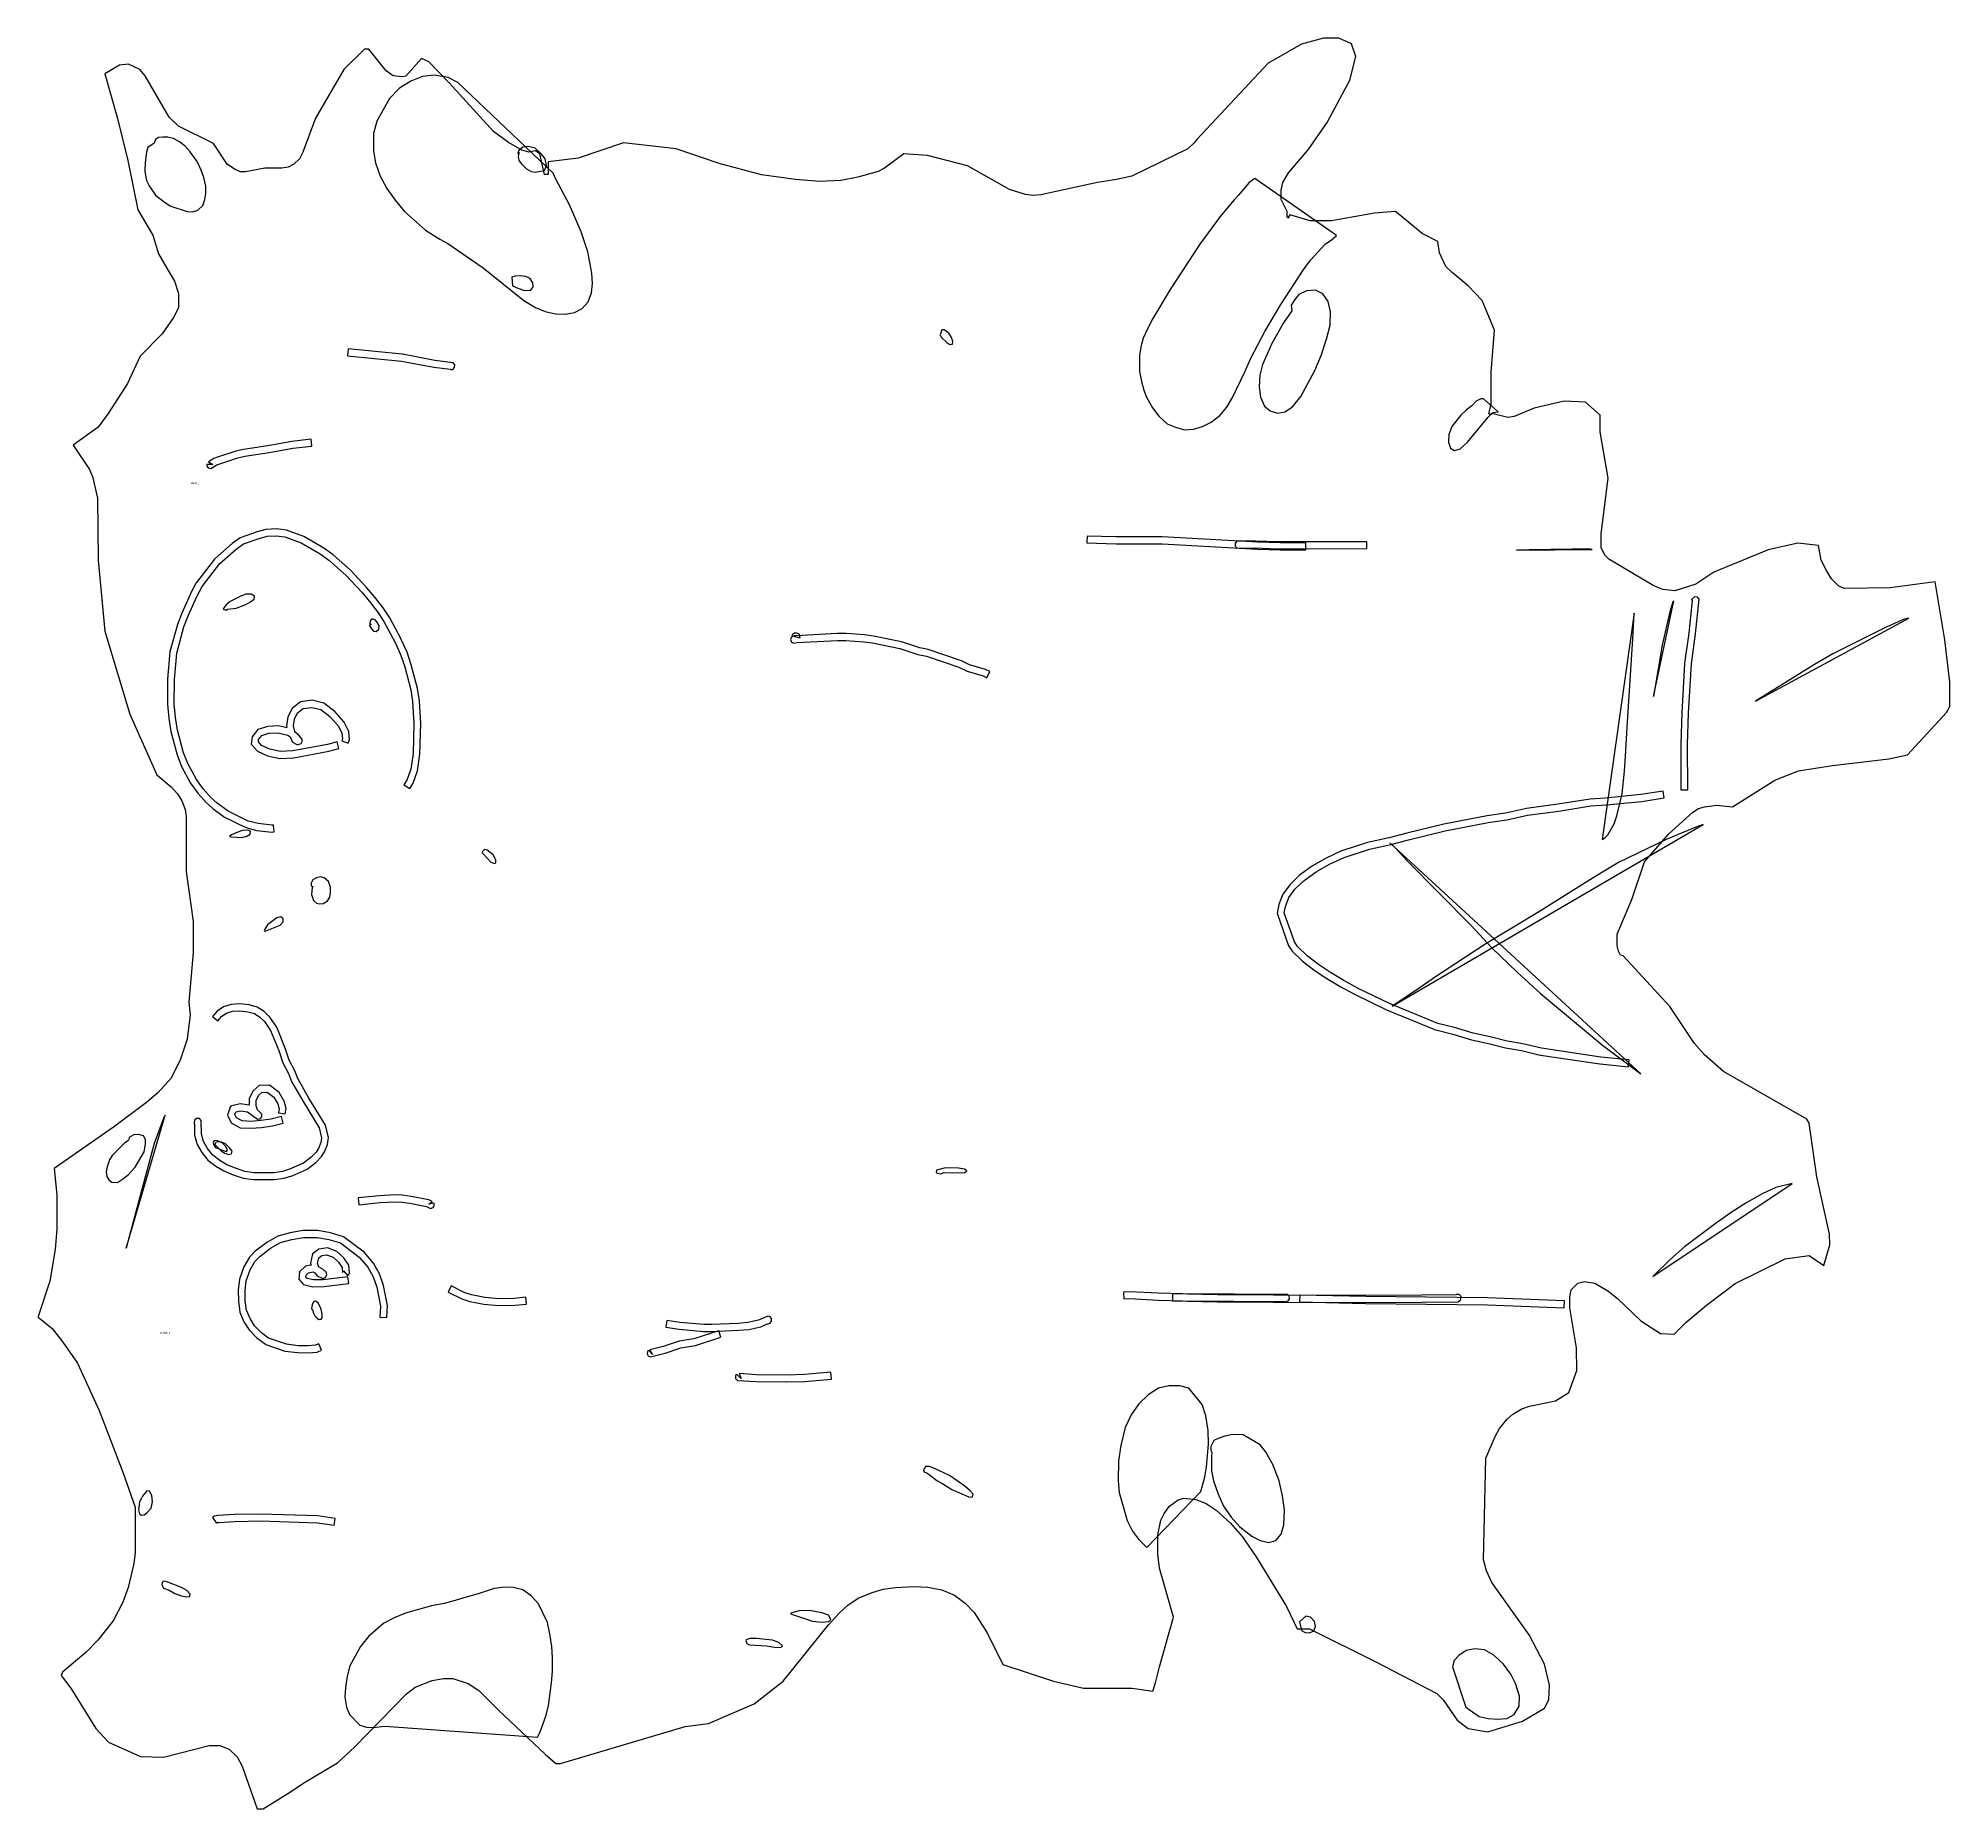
# Model space of a CAD drawing. Header units: metres. Extents: x -3553 to -772, y 370 to 2945.
import ezdxf
from ezdxf.enums import TextEntityAlignment as Align

# ---------------------------------------------------------------- set-up
doc = ezdxf.new("R2010")
doc.units = ezdxf.units.M
doc.layers.add('72', color=7, linetype='Continuous')

msp = doc.modelspace()

# ---------------------------------------------------------------- linework, layer by layer
at = {"layer": '1'}
msp.add_lwpolyline([(-3552.8, 1085.6), (-3552.8, 1084.7), (-3532.6, 1067.9), (-3517.1, 1048.1), (-3495.9, 1017.7), (-3464.2, 949), (-3429.6, 859.2), (-3412, 808.1), (-3412, 742.4), (-3413.5, 726.2), (-3421.9, 691.6), (-3429.7, 670.2), (-3443.8, 643), (-3466, 614.8), (-3483.2, 597.6), (-3517.3, 568.4), (-3519.4, 563.2), (-3505.6, 544.8), (-3469, 486.2), (-3450.4, 466.4), (-3404, 445.6), (-3370.4, 444.8), (-3304, 461.6), (-3288.5, 461.6), (-3274.9, 456.5), (-3263.4, 445), (-3256, 431.5), (-3234.4, 369.6), (-3225.6, 369.6), (-3185.6, 394.4), (-3166.4, 407.2), (-3117.2, 436.4), (-3092.8, 459.2), (-3017.1, 536.7), (-3004.3, 546.7), (-2979.5, 556.3), (-2963.2, 559.2), (-2949.6, 559.2), (-2927.2, 551.7), (-2912, 541.6), (-2883.2, 512.8), (-2815.2, 448.8), (-2800, 435.2), (-2793.1, 435.2), (-2611.7, 489.2), (-2577.6, 493.6), (-2511.2, 522.4), (-2469, 555.1), (-2403.4, 637.2), (-2387.6, 654.1), (-2375, 665.8), (-2360, 675.7), (-2339.6, 684.2), (-2323.6, 688.8), (-2305.5, 691.6), (-2278.7, 693), (-2258.6, 691.9), (-2238.4, 687.8), (-2219.9, 680.4), (-2204.4, 668.4), (-2191.2, 655.2), (-2172.4, 625.7), (-2149.6, 579.2), (-2076, 555.2), (-2032, 544.8), (-1961.6, 544.8), (-1931.3, 540.5), (-1927.4, 552.7), (-1921.6, 576), (-1901.4, 648.5), (-1921.7, 719.7), (-1924, 740), (-1924, 768), (-1919.7, 789.3), (-1914.9, 798.9), (-1907.3, 809.6), (-1894.4, 819), (-1885.7, 821.2), (-1868.7, 819.6), (-1853.6, 813.6), (-1839.2, 804), (-1818.2, 784.9), (-1801.3, 765.6), (-1780.8, 736), (-1736.8, 664), (-1721.5, 631.2), (-1703.3, 631.2), (-1606.7, 583.4), (-1518, 537.2), (-1508.8, 528), (-1488.8, 498.4), (-1472.8, 486.4), (-1444, 481.6), (-1393.6, 496.8), (-1361.6, 516), (-1355.2, 528), (-1354.4, 549.6), (-1361.6, 580), (-1384, 622.4), (-1438.4, 698.8), (-1446.1, 715.7), (-1450.2, 731.9), (-1446.9, 879.4), (-1433.4, 911.1), (-1426.8, 922.7), (-1416, 936.2), (-1407.4, 943.7), (-1394.6, 951.4), (-1383.2, 955.2), (-1345.4, 962.8), (-1326.4, 975.2), (-1314.4, 1007.2), (-1315.2, 1040), (-1324.8, 1098.4), (-1324.8, 1113.6), (-1322.8, 1124.4), (-1313.1, 1134.1), (-1303.2, 1136.6), (-1288.4, 1133.9), (-1269.2, 1122.7), (-1255.2, 1111.9), (-1221.6, 1079.2), (-1192.8, 1060.8), (-1172.7, 1060.1), (-1156, 1076.8), (-1126.1, 1102), (-1084, 1133.6), (-1011.3, 1169.5), (-976.5, 1174.2), (-955.2, 1160), (-946.4, 1189.6), (-947.1, 1205.5), (-965.6, 1288.8), (-976.4, 1366.8), (-979.7, 1372.7), (-1101.4, 1441.8), (-1128.8, 1466.1), (-1143.5, 1482.5), (-1179.4, 1536.3), (-1247.2, 1610.4), (-1251.2, 1611.2), (-1254, 1616.8), (-1256, 1624.8), (-1256, 1641.6), (-1234.4, 1692), (-1216.1, 1747), (-1180.6, 1787.5), (-1145.7, 1818.9), (-1137.4, 1824.4), (-1128.8, 1826.9), (-1111.1, 1829.4), (-1088.3, 1826.9), (-1026.4, 1865.6), (-991.9, 1879.4), (-942.8, 1887), (-860.5, 1896.6), (-833.6, 1902.4), (-776.8, 1964), (-772, 1972.8), (-772, 2008), (-779.2, 2069.6), (-793.1, 2154), (-858.9, 2145.6), (-925, 2144.6), (-933.6, 2148), (-944, 2158.4), (-951.2, 2170.4), (-958.9, 2185.9), (-963.2, 2207.2), (-992.8, 2210.4), (-1036, 2200.8), (-1115.2, 2168), (-1141.4, 2150.8), (-1172, 2141.2), (-1189.3, 2143.1), (-1203.7, 2148.6), (-1268, 2187.2), (-1273.6, 2192.8), (-1279.2, 2204), (-1279.2, 2224.2), (-1268.8, 2304.8), (-1280.8, 2372.5), (-1280.8, 2396.8), (-1301.9, 2415.3), (-1332.8, 2416.8), (-1376.5, 2406.9), (-1405.6, 2394.4), (-1414.8, 2393.1), (-1438.1, 2398.9), (-1441.3, 2397.3), (-1442.6, 2398.6), (-1439.2, 2412.8), (-1439.2, 2459.2), (-1434.4, 2520), (-1452, 2563.2), (-1472.8, 2584.8), (-1496, 2604), (-1505, 2613), (-1514.4, 2632.8), (-1516.5, 2649.1), (-1539.6, 2660.6), (-1578.4, 2692.8), (-1609, 2690.5), (-1671.2, 2679.2), (-1702.3, 2679.2), (-1732, 2688), (-1734.8, 2683.3), (-1736, 2685.6), (-1736, 2692.8), (-1744.8, 2710.4), (-1744.8, 2724), (-1742, 2735), (-1734, 2749.1), (-1705.6, 2782.4), (-1677.6, 2822.4), (-1644.8, 2884), (-1636, 2918.4), (-1642.4, 2936.8), (-1660.8, 2944.8), (-1683.2, 2944.8), (-1715.2, 2936), (-1763.6, 2908.3), (-1867.2, 2797.6), (-1871.2, 2792.8), (-1880.3, 2783.7), (-1961.8, 2744.4), (-1984, 2739.2), (-2012, 2735.2), (-2094.1, 2717), (-2106.1, 2716), (-2116.6, 2717.3), (-2139.8, 2725), (-2200.8, 2759.2), (-2259.2, 2774.4), (-2293.5, 2776.6), (-2321.6, 2755.6), (-2331.1, 2750.8), (-2360.6, 2742.6), (-2385.4, 2738), (-2416.3, 2736.2), (-2451.2, 2739.2), (-2500.4, 2746.2), (-2562.4, 2762.4), (-2624.9, 2784.1), (-2701.6, 2792.8), (-2767.1, 2770.3), (-2811.2, 2764.8), (-2811.2, 2746.4), (-2816.1, 2746.4), (-2823.2, 2776.8), (-2829.6, 2780.8), (-2838.9, 2779.1), (-2849.4, 2781.8), (-2868.6, 2793), (-2890.6, 2809), (-2955.2, 2880), (-2984.8, 2910.4), (-2995, 2915.2), (-3018.2, 2889.6), (-3023.2, 2888.6), (-3036.3, 2890), (-3046.7, 2897.3), (-3071.8, 2928.8), (-3078.4, 2928.8), (-3108, 2899.2), (-3149.5, 2828.7), (-3168, 2779.2), (-3172.8, 2769.6), (-3180.8, 2761.6), (-3189.4, 2757.3), (-3198.4, 2756), (-3223.2, 2756), (-3251.2, 2750.4), (-3259.2, 2750.4), (-3267.2, 2754.4), (-3277.8, 2761.4), (-3298, 2791.8), (-3348.7, 2816.7), (-3362.2, 2830.2), (-3397.2, 2890.1), (-3404.8, 2899.2), (-3421.6, 2907.2), (-3434.4, 2905.6), (-3456, 2892.8), (-3437.4, 2828.2), (-3422.3, 2766.9), (-3408, 2695.2), (-3386, 2658.6), (-3377.6, 2631.2), (-3367.4, 2612.6), (-3354.8, 2591.6), (-3348.8, 2573.6), (-3348.8, 2552.8), (-3355.8, 2538.7), (-3372.4, 2514.8), (-3404.6, 2482.6), (-3422.7, 2442.4), (-3451.2, 2399.2), (-3465.8, 2379), (-3501.8, 2352.7), (-3478.4, 2317.6), (-3473.8, 2307.2), (-3466.4, 2275.6), (-3465.7, 2185.7), (-3456, 2082.4), (-3419.5, 1961.7), (-3380.2, 1873.2), (-3359.5, 1855.8), (-3350.4, 1845.6), (-3343.7, 1835.5), (-3339.2, 1823.2), (-3337.6, 1812.8), (-3337.6, 1732.8), (-3327.2, 1660), (-3327.2, 1615.2), (-3333.8, 1543), (-3331.6, 1524.3), (-3336, 1488.8), (-3345.6, 1460), (-3359.6, 1432), (-3379, 1410.9), (-3395.2, 1396.8), (-3443.2, 1360.8), (-3529.6, 1300.8), (-3525.6, 1262.4), (-3525.6, 1213.2), (-3528, 1183.2), (-3535.7, 1136.8)], close=True, dxfattribs=at)
at = {"layer": '51'}
for points in [[(-3065.1, 2781.1), (-3062.1, 2763.5), (-3055.6, 2744.1), (-3045.5, 2726.2), (-3033.6, 2709.4), (-3019.8, 2692.8), (-2989.5, 2665.7), (-2968.7, 2652.6), (-2956.9, 2646.3), (-2905.5, 2610.9), (-2846.6, 2563.4), (-2829.2, 2553.2), (-2815.1, 2547.2), (-2800.4, 2544.1), (-2786, 2543.3), (-2772.8, 2545.9), (-2761.4, 2551.8), (-2752.9, 2561.3), (-2748.1, 2574.6), (-2746.3, 2588.3), (-2747.4, 2603.1), (-2753.1, 2633.9), (-2763.1, 2663.4), (-2779.9, 2702.3), (-2799.8, 2739.8), (-2803.7, 2748.5), (-2942.5, 2880.6), (-2956.3, 2887.8), (-2976.9, 2891), (-2993.6, 2889.2), (-3010.9, 2882.2), (-3027.3, 2872.3), (-3042, 2857.2), (-3060, 2824.2), (-3065.1, 2806)], [(-1776.7, 2438), (-1774.6, 2422.6), (-1769, 2409.6), (-1760.5, 2402.8), (-1750.2, 2399.4), (-1739.3, 2401.6), (-1728.1, 2408.9), (-1715.8, 2423.5), (-1695.7, 2461.3), (-1686.4, 2483.5), (-1678.8, 2507), (-1673.6, 2527.7), (-1672.9, 2546.8), (-1676.5, 2562), (-1684, 2573.1), (-1694.8, 2578.4), (-1708, 2577.4), (-1718.9, 2572.2), (-1725, 2564.7), (-1730, 2556.5), (-1729, 2548.1), (-1741.4, 2531.1), (-1758.3, 2500.6), (-1765.2, 2485.3), (-1772, 2470.1), (-1775.8, 2454.9)], [(-2240.7, 2513.2), (-2239.7, 2510.9), (-2239.3, 2509.9), (-2231.2, 2502.1), (-2226.6, 2499.3), (-2222.8, 2499.6), (-2222.2, 2503.9), (-2224, 2509.4), (-2228.2, 2515.6), (-2235, 2520.5), (-2238.2, 2520.5)], [(-3102.8, 2483), (-3024.4, 2475.3), (-2977.5, 2466.5), (-2953.2, 2463.3), (-2953.2, 2463.1), (-2949.9, 2463.1), (-2947, 2465.8), (-2946.8, 2469.8), (-2949.3, 2472.8), (-2976, 2476.3), (-3022.7, 2485.2), (-3022.9, 2485.2), (-3023.2, 2485.2), (-3101.8, 2493)], [(-3307.7, 2322.6), (-3305.4, 2319.8), (-3301.7, 2319.2), (-3293.1, 2324.4), (-3288.8, 2325.9), (-3262.4, 2334.5), (-3252.4, 2336.8), (-3217, 2342.2), (-3182.4, 2348.5), (-3154.7, 2351.6), (-3155.8, 2361.5), (-3183.8, 2358.4), (-3218.7, 2352), (-3254.3, 2346.7), (-3265.1, 2344.1), (-3292, 2335.4), (-3297.4, 2333.5), (-3305.3, 2328.7), (-3298.6, 2324.9), (-3307.7, 2324.9)], [(-3364.9, 1976.2), (-3363, 1955.6), (-3360, 1936.3), (-3350.8, 1902.3), (-3344.2, 1885.5), (-3331.2, 1861.2), (-3320.8, 1846.7), (-3308.6, 1833.2), (-3298.7, 1824.3), (-3282, 1811.9), (-3250.8, 1796.7), (-3234.8, 1792.7), (-3213.2, 1790.1), (-3209.5, 1790.5), (-3210.6, 1800.4), (-3213.1, 1800.2), (-3233, 1802.6), (-3247.4, 1806.2), (-3276.7, 1820.5), (-3292.3, 1832), (-3301.6, 1840.3), (-3313, 1852.9), (-3322.7, 1866.5), (-3335.1, 1889.7), (-3341.3, 1905.5), (-3350.2, 1938.3), (-3353, 1956.8), (-3354.9, 1976.7), (-3354.8, 2011.9), (-3351.3, 2050.4), (-3340.8, 2088.9), (-3334.7, 2104.9), (-3322.1, 2132.6), (-3314.4, 2147.5), (-3288.6, 2180.7), (-3264.7, 2201.9), (-3254.4, 2209.2), (-3231.4, 2217.1), (-3219.8, 2220.4), (-3206.7, 2221.2), (-3194.1, 2219.5), (-3170.5, 2211.1), (-3142.7, 2194.8), (-3130.1, 2185.7), (-3105.4, 2163.8), (-3082.2, 2138.9), (-3071, 2125.5), (-3059.2, 2110.3), (-3049.8, 2096.5), (-3033.6, 2066.1), (-3025.6, 2048.3), (-3019.7, 2030.5), (-3010.7, 1997), (-3008.1, 1980.3), (-3006.4, 1948), (-3007.6, 1904.4), (-3011, 1881.8), (-3016.6, 1865.7), (-3020.8, 1859), (-3012.4, 1853.6), (-3007.5, 1861.3), (-3001.2, 1879.4), (-2997.6, 1903.5), (-2996.4, 1948.1), (-2998.1, 1981.3), (-3000.9, 1999.1), (-3010.1, 2033.4), (-3016.3, 2051.9), (-3024.6, 2070.5), (-3024.7, 2070.7), (-3041.2, 2101.7), (-3051.1, 2116.2), (-3063.2, 2131.8), (-3074.7, 2145.5), (-3098.2, 2170.8), (-3098.4, 2170.9), (-3098.6, 2171.1), (-3123.8, 2193.5), (-3137.2, 2203.1), (-3166.2, 2220.2), (-3191.8, 2229.3), (-3206.4, 2231.2), (-3221.5, 2230.3), (-3234.3, 2226.7), (-3259, 2218.2), (-3270.9, 2209.8), (-3295.6, 2187.9), (-3296, 2187.6), (-3296.3, 2187.2), (-3322.6, 2153.2), (-3322.9, 2152.9), (-3331.1, 2137), (-3331.2, 2136.9), (-3343.9, 2108.8), (-3350.3, 2092), (-3361.2, 2052.2), (-3364.8, 2012.4), (-3364.9, 1976.5)], [(-1054.4, 1980.7), (-831.4, 2101.3), (-838.4, 2099.8), (-866.3, 2087.1), (-942.3, 2049.2), (-968.9, 2033.9)], [(-2458.4, 2070.3), (-2457.2, 2066.6), (-2453.8, 2064.7), (-2449.1, 2065.8), (-2390.1, 2069), (-2377.8, 2069), (-2352, 2067), (-2339.2, 2065.2), (-2299.4, 2057.3), (-2273.2, 2048.5), (-2260.7, 2045.8), (-2213.6, 2030), (-2201.6, 2024.3), (-2178.2, 2017.2), (-2172.6, 2014.6), (-2168.5, 2023.7), (-2174.6, 2026.5), (-2197.9, 2033.6), (-2209.8, 2039.2), (-2258.1, 2055.5), (-2270.5, 2058.1), (-2296.8, 2067), (-2337.5, 2075.1), (-2350.9, 2077), (-2377.5, 2079), (-2390.4, 2079), (-2450.3, 2075.7), (-2450.3, 2075.7), (-2450.5, 2075.7), (-2452.6, 2075.6), (-2456.8, 2073.8)], [(-3242.8, 1917.9), (-3233.9, 1907.7), (-3219.2, 1901), (-3201.1, 1897.4), (-3181.3, 1898.2), (-3181, 1898.3), (-3130.1, 1907.8), (-3115.6, 1911.6), (-3118.1, 1921.3), (-3132.2, 1917.6), (-3182.4, 1908.2), (-3200.4, 1907.4), (-3216.1, 1910.6), (-3227.8, 1915.9), (-3232.5, 1921.2), (-3232.2, 1924.9), (-3227.3, 1930.8), (-3217.1, 1934), (-3204.1, 1934.7), (-3189.7, 1931.2), (-3186.5, 1928.6), (-3182.8, 1921), (-3175.7, 1917.3), (-3170.5, 1919.1), (-3168.6, 1921.9), (-3168.8, 1925.3), (-3174.2, 1931.5), (-3178.5, 1935), (-3179.3, 1936.6), (-3181.6, 1944.8), (-3179.9, 1954.5), (-3175.5, 1963.6), (-3167.3, 1970), (-3154.7, 1971.6), (-3141.8, 1968.5), (-3128.4, 1958.4), (-3116.1, 1944.3), (-3110.9, 1933.8), (-3110.2, 1925.6), (-3111.2, 1922.7), (-3101.7, 1919.5), (-3100.1, 1924.3), (-3101.1, 1936.6), (-3107.7, 1949.9), (-3121.5, 1965.7), (-3137.5, 1977.7), (-3154.1, 1981.8), (-3171.4, 1979.5), (-3183.4, 1970), (-3189.5, 1957.6), (-3191.8, 1944.3), (-3191.1, 1941.9), (-3203.2, 1944.7), (-3218.8, 1943.9), (-3233.2, 1939.4), (-3241.8, 1928.9)], [(-1750.6, 1671.9), (-1750.1, 1670.6), (-1734.5, 1626.4), (-1734.3, 1625.8), (-1728.7, 1617.2), (-1713.6, 1602.6), (-1696.4, 1589.3), (-1678.2, 1577.2), (-1658.7, 1565.6), (-1638.1, 1554.3), (-1638, 1554.3), (-1591.2, 1531.7), (-1520.1, 1502.5), (-1519.8, 1502.4), (-1495.1, 1496.1), (-1467.9, 1487.8), (-1442.9, 1482.7), (-1418.2, 1476.2), (-1395, 1472.4), (-1367.7, 1465.8), (-1367.5, 1465.8), (-1281, 1452.9), (-1280.8, 1452.9), (-1280.7, 1452.9), (-1239.5, 1448.8), (-1238.5, 1458.8), (-1279.6, 1462.8), (-1365.8, 1475.7), (-1393, 1482.2), (-1416.1, 1486), (-1440.6, 1492.4), (-1465.5, 1497.5), (-1492.4, 1505.8), (-1516.6, 1511.9), (-1587.2, 1540.8), (-1633.5, 1563.2), (-1653.7, 1574.3), (-1672.9, 1585.7), (-1690.5, 1597.4), (-1707, 1610.2), (-1720.9, 1623.6), (-1725.2, 1630.3), (-1740.2, 1672.6), (-1738.4, 1681.8), (-1733.4, 1694.9), (-1724.2, 1707.5), (-1711.4, 1719.7), (-1693.5, 1732.5), (-1674.4, 1743.5), (-1653.2, 1753.4), (-1616.3, 1765.4), (-1585.3, 1772.1), (-1559.4, 1779.1), (-1506, 1791.8), (-1443.4, 1803.9), (-1416.4, 1807.8), (-1386.1, 1814.8), (-1340.9, 1820.8), (-1294, 1828.2), (-1271.9, 1829.6), (-1271.8, 1829.6), (-1220.1, 1834.7), (-1187.5, 1839.9), (-1189.1, 1849.8), (-1221.3, 1844.6), (-1272.7, 1839.6), (-1295.1, 1838.2), (-1342.4, 1830.7), (-1387.9, 1824.7), (-1418.3, 1817.7), (-1445.1, 1813.8), (-1508.1, 1801.6), (-1561.9, 1788.8), (-1587.7, 1781.8), (-1619, 1775.1), (-1656.6, 1762.8), (-1656.8, 1762.7), (-1679, 1752.3), (-1698.9, 1741), (-1717.8, 1727.4), (-1731.7, 1714.1), (-1742.3, 1699.7), (-1748, 1684.6)], [(-1583.1, 1537.2), (-1130.8, 1801.1), (-1141.3, 1797.5), (-1184.8, 1779.4), (-1253.7, 1745.7), (-1290.9, 1723.6), (-1368.8, 1674.7), (-1446.7, 1627.6), (-1520.3, 1579.7), (-1547.1, 1560.7)], [(-2906.9, 1760.2), (-2905, 1757.9), (-2894.3, 1746.6), (-2889, 1744.4), (-2887.2, 1745.3), (-2887.2, 1749.8), (-2891.1, 1757.3), (-2899.5, 1763.9), (-2903.8, 1764.7), (-2906.5, 1762)], [(-1586.5, 1774.7), (-1576.3, 1764.9), (-1561.8, 1748.8), (-1468.3, 1654.3), (-1438.3, 1621.9), (-1401.3, 1586.3), (-1367.6, 1555.6), (-1277.4, 1480.2), (-1221.4, 1438.5)], [(-3325.8, 1366), (-3325.6, 1366), (-3325.4, 1349.5), (-3321.7, 1335.9), (-3314.7, 1324.2), (-3306, 1313.1), (-3294.2, 1304.3), (-3283, 1297.5), (-3269.3, 1291.8), (-3254.6, 1286.9), (-3239.5, 1284.7), (-3209.2, 1284.7), (-3195.2, 1286.7), (-3183.9, 1290.3), (-3183.6, 1290.4), (-3161.7, 1299.8), (-3149.2, 1309.7), (-3140.8, 1318.3), (-3136.3, 1325.1), (-3131.8, 1336), (-3130.7, 1346.1), (-3134.8, 1363.7), (-3158.9, 1403.2), (-3175.2, 1431.6), (-3179.7, 1443.1), (-3187.8, 1458.6), (-3193.4, 1475.7), (-3205.8, 1506.4), (-3215.7, 1521), (-3224.2, 1529.1), (-3234.4, 1535.4), (-3246, 1538.7), (-3259.9, 1540.4), (-3272, 1539.4), (-3283.2, 1535.9), (-3292.6, 1529.9), (-3299.2, 1521.8), (-3291.4, 1515.5), (-3285.8, 1522.3), (-3278.9, 1526.7), (-3270, 1529.6), (-3260.1, 1530.4), (-3248, 1528.9), (-3238.4, 1526.1), (-3230.3, 1521.2), (-3223.4, 1514.5), (-3214.7, 1501.7), (-3202.8, 1472.3), (-3197, 1454.7), (-3188.9, 1439), (-3184.2, 1427.2), (-3167.5, 1398.1), (-3144.2, 1359.9), (-3140.8, 1345.5), (-3141.5, 1338.5), (-3145.1, 1329.8), (-3148.6, 1324.6), (-3155.9, 1317.1), (-3166.8, 1308.4), (-3187.4, 1299.7), (-3197.4, 1296.5), (-3209.9, 1294.7), (-3238.7, 1294.7), (-3252.3, 1296.7), (-3265.8, 1301.2), (-3278.5, 1306.4), (-3288.6, 1312.6), (-3298.9, 1320.3), (-3306.5, 1329.9), (-3312.4, 1339.9), (-3315.4, 1350.8), (-3315.6, 1370.8), (-3318.4, 1373.6), (-3322.4, 1373.8), (-3325.4, 1371.1)], [(-3277.4, 1378.6), (-3272, 1367.2), (-3258.9, 1360.2), (-3243.3, 1359.3), (-3228, 1360.6), (-3212, 1362.8), (-3196.4, 1367), (-3199, 1376.6), (-3213.9, 1372.6), (-3229.1, 1370.6), (-3243.4, 1369.3), (-3256.1, 1370.1), (-3264.4, 1374.5), (-3266.6, 1379.2), (-3265.3, 1383.1), (-3258.6, 1384.6), (-3248.6, 1383.4), (-3233.8, 1372.6), (-3229.9, 1373.1), (-3227.4, 1376), (-3227.5, 1379.9), (-3233.7, 1386.4), (-3235.9, 1391.8), (-3235.9, 1400.2), (-3231.9, 1407.6), (-3227.5, 1411.6), (-3219.6, 1411.9), (-3210.1, 1404.7), (-3204.4, 1395), (-3202.3, 1387.5), (-3203.2, 1381.9), (-3193.4, 1380.2), (-3192, 1388), (-3195.1, 1399), (-3202.5, 1411.5), (-3216.4, 1422), (-3231.5, 1421.5), (-3239.9, 1413.9), (-3245.8, 1402.7), (-3245.9, 1393.1), (-3259.2, 1394.7), (-3271.4, 1391.9), (-3273.4, 1390.2)], [(-2246.5, 1295.7), (-2245, 1294.1), (-2240.2, 1293.3), (-2234.7, 1294.9), (-2205.5, 1294.5), (-2202.1, 1297.7), (-2205.4, 1300.1), (-2213.9, 1301.5), (-2224.3, 1301.8), (-2234.7, 1301.3), (-2246.1, 1298.5)], [(-3087.4, 1258), (-3086.3, 1248), (-3055.4, 1251.3), (-3033.8, 1252.4), (-3023.6, 1252), (-3012.1, 1250.4), (-2988, 1245.7), (-2982.2, 1242.9), (-2978.5, 1244), (-2976.5, 1247.3), (-2977.1, 1250.4), (-2984.6, 1248.9), (-2979.6, 1252.7), (-2984.8, 1255.2), (-3010.5, 1260.2), (-3022.7, 1262), (-3033.9, 1262.5), (-3056.2, 1261.3)], [(-1203.8, 1143.7), (-1001.3, 1279), (-1025.2, 1273.3), (-1044.7, 1263.8), (-1067, 1251.3), (-1090.1, 1236.9), (-1113.4, 1220.6), (-1157.8, 1187), (-1178.8, 1168.6)], [(-3262, 1123.9), (-3261.6, 1108.1), (-3259.3, 1092), (-3253.7, 1077.9), (-3245.9, 1066), (-3234.8, 1054.5), (-3222.3, 1045.2), (-3221.6, 1045), (-3194, 1035.4), (-3175.2, 1033.1), (-3159.5, 1032.7), (-3147.2, 1033.9), (-3140.9, 1036.7), (-3144.8, 1045.9), (-3149.8, 1043.7), (-3159.9, 1042.7), (-3174.5, 1043.1), (-3191.7, 1045.2), (-3217.6, 1054.2), (-3228.1, 1062), (-3238, 1072.2), (-3244.7, 1082.5), (-3249.6, 1094.6), (-3251.6, 1108.9), (-3252, 1123.4), (-3250.3, 1137.5), (-3244.7, 1153.4), (-3237.6, 1165.8), (-3230.4, 1173), (-3214.7, 1184.9), (-3200.5, 1193.1), (-3184.1, 1197.5), (-3167.1, 1200.6), (-3146.8, 1200.5), (-3129.9, 1197.6), (-3113.1, 1192.6), (-3085.7, 1172), (-3073.1, 1157.3), (-3065.5, 1143.4), (-3060.2, 1128.2), (-3054.8, 1100.8), (-3055.7, 1084.8), (-3045.7, 1084.3), (-3044.8, 1101.5), (-3050.5, 1130.8), (-3056.4, 1147.5), (-3064.9, 1163), (-3078.8, 1179.3), (-3108.5, 1201.6), (-3127.6, 1207.4), (-3145.9, 1210.5), (-3168, 1210.6), (-3186.3, 1207.3), (-3204.4, 1202.5), (-3220.3, 1193.2), (-3237, 1180.5), (-3245.6, 1171.9), (-3253.9, 1157.6), (-3260.1, 1139.7)], [(-3173.7, 1140), (-3166.9, 1132), (-3153.3, 1128.7), (-3137.5, 1129.1), (-3137.3, 1129.2), (-3101.1, 1133.6), (-3102.4, 1143.5), (-3138.2, 1139.1), (-3152.3, 1138.7), (-3161.4, 1140.9), (-3163.4, 1143.3), (-3163.2, 1145.9), (-3159.5, 1149.3), (-3153.5, 1150.4), (-3150.5, 1148.9), (-3146.8, 1144.8), (-3138.9, 1140.9), (-3134.9, 1142.3), (-3133, 1146.7), (-3133.7, 1149.9), (-3139, 1154.5), (-3144.3, 1157.1), (-3144.7, 1157.5), (-3146.4, 1163.4), (-3144.7, 1170.9), (-3140.4, 1174.1), (-3133.2, 1175.3), (-3123.6, 1171.7), (-3115.8, 1164.4), (-3110.8, 1156.7), (-3110, 1149.4), (-3108.8, 1152.2), (-3103.1, 1145), (-3100.9, 1146.8), (-3099.9, 1149.1), (-3101.1, 1160.1), (-3108.1, 1170.9), (-3118.3, 1180.3), (-3132.2, 1185.6), (-3144.4, 1183.5), (-3153.6, 1176.7), (-3156.8, 1163), (-3155.9, 1160.1), (-3164.2, 1158.6), (-3172.9, 1150.6)], [(-2956.6, 1121.2), (-2936.8, 1111.2), (-2924.7, 1107.6), (-2904.5, 1103.4), (-2882.6, 1101.4), (-2859.6, 1102.1), (-2842.4, 1103.7), (-2843.4, 1113.6), (-2860.2, 1112), (-2882.2, 1111.4), (-2903.1, 1113.4), (-2922.3, 1117.3), (-2933, 1120.6), (-2952.1, 1130.1)], [(-2640, 1070.2), (-2620.6, 1067.2), (-2620.4, 1067.1), (-2585, 1064), (-2573.3, 1064), (-2573.2, 1064), (-2534, 1065.5), (-2518.9, 1066.9), (-2501.6, 1070.8), (-2492.2, 1075), (-2492, 1074.6), (-2488, 1076), (-2486.2, 1078.6), (-2486.2, 1082.7), (-2488.3, 1085.4), (-2491.6, 1086.2), (-2504.8, 1080.3), (-2520.5, 1076.8), (-2534.6, 1075.4), (-2573.5, 1074), (-2584.6, 1074), (-2619.4, 1077.1), (-2638.4, 1080)], [(-2666.9, 1031.3), (-2665.3, 1028.2), (-2662.1, 1026.8), (-2640.8, 1032.3), (-2617.9, 1040), (-2596.7, 1043.6), (-2559.7, 1055.4), (-2562.7, 1064.9), (-2599, 1053.3), (-2620.4, 1049.7), (-2643.6, 1041.8), (-2662.9, 1036.9), (-2659.4, 1030.2), (-2664.6, 1036.2), (-2666.3, 1034.7)], [(-2538.4, 999.6), (-2538.4, 995.6), (-2535.7, 992.7), (-2508.6, 990.9), (-2464.1, 990.4), (-2464, 990.4), (-2463.9, 990.4), (-2437.4, 991.1), (-2398.8, 994.5), (-2399.7, 1004.5), (-2438, 1001.1), (-2464, 1000.4), (-2508.2, 1000.9), (-2533.1, 1002.6), (-2530.2, 995.3), (-2536.7, 1001.4)], [(-1981.9, 846.5), (-1980.2, 829.4), (-1968.7, 788.9), (-1960.7, 773.3), (-1952.3, 761.9), (-1940.1, 749.7), (-1861.3, 831), (-1855.5, 852.6), (-1853.2, 867), (-1850.4, 900.1), (-1850.9, 919.9), (-1854.4, 941.2), (-1859.4, 957.6), (-1878.8, 981.2), (-1892, 984.7), (-1907.9, 984.9), (-1923.3, 981.3), (-1937.9, 971.8), (-1951.5, 958.7), (-1963.1, 942.7), (-1971.4, 924), (-1977.9, 898.1), (-1981.5, 875.5)], [(-1847.2, 896.3), (-1847.1, 891), (-1845.5, 888.3), (-1846, 881.4), (-1846, 860.9), (-1843.3, 846.4), (-1836.8, 828.7), (-1828.5, 809.7), (-1817.5, 793.6), (-1804.7, 779.5), (-1787.3, 766.1), (-1775.4, 759.7), (-1762.4, 757.1), (-1752.2, 760), (-1744.8, 768.8), (-1740.8, 782.6), (-1740, 804.3), (-1742.5, 824.9), (-1747.5, 846.6), (-1757, 870.5), (-1767.4, 889), (-1775.1, 898.9), (-1800.1, 913.3), (-1815, 914.2), (-1826.4, 911.7), (-1836.4, 908.2), (-1842.4, 905)], [(-3299.2, 793.4), (-3293.5, 785.1), (-3292.6, 785.8), (-3290.1, 786.2), (-3266.9, 787.6), (-3229.4, 788.3), (-3146.7, 785.5), (-3122.2, 782.1), (-3120.8, 792), (-3145.9, 795.5), (-3229.3, 798.3), (-3267.3, 797.6), (-3291.3, 796.2), (-3296.6, 795.2)], [(-3106.6, 532), (-3104.4, 517.4), (-3099.9, 506.5), (-3085, 491), (-3075.4, 488.4), (-3065.6, 488), (-3048.4, 489.6), (-2826.7, 473.8), (-2822.4, 481.4), (-2814.2, 504.5), (-2810.7, 519.2), (-2805.9, 552.6), (-2804.5, 569.4), (-2804.5, 589.2), (-2805.7, 605.8), (-2808.4, 624.2), (-2812, 640.5), (-2825, 667.7), (-2835.5, 679.3), (-2847.6, 687.8), (-2861.4, 691.4), (-2873.9, 691.8), (-2889.5, 689.8), (-2912.7, 682), (-2930.4, 677.5), (-2949.5, 671.4), (-2962.4, 668.2), (-2980.9, 664.9), (-3018.7, 654.3), (-3035.1, 647.4), (-3049.9, 639.5), (-3072.3, 620), (-3083.9, 605.7), (-3099.5, 577.4), (-3103.5, 562.3), (-3105.9, 546.1)]]:
    msp.add_lwpolyline(points, close=True, dxfattribs=at)
at = {"layer": '52'}
for points in [[(-3397.5, 2751.7), (-3396.6, 2745.3), (-3395.3, 2738.1), (-3391.6, 2730.2), (-3382, 2716.6), (-3367.6, 2705.3), (-3359.7, 2700.7), (-3336, 2693), (-3327.7, 2692.2), (-3320.6, 2694.5), (-3313.2, 2701.7), (-3310.5, 2710.2), (-3308.9, 2719), (-3308.9, 2729.8), (-3312, 2742.2), (-3315.9, 2753), (-3321.7, 2765.4), (-3331.6, 2779.7), (-3339, 2788), (-3347.3, 2794.3), (-3356.2, 2799.2), (-3364.2, 2800.7), (-3371.6, 2801), (-3377.9, 2800.2), (-3382.1, 2797.3), (-3384.3, 2792.2), (-3393.2, 2786.1), (-3395.2, 2778.9), (-3397.1, 2764.1)], [(-1950.7, 2484), (-1950.7, 2460.1), (-1948, 2445.6), (-1944.5, 2433.1), (-1940.5, 2422.7), (-1931.8, 2407.1), (-1922.5, 2395.2), (-1910.4, 2384.1), (-1898.6, 2379.2), (-1885.4, 2375.2), (-1872.3, 2376), (-1859.1, 2380.3), (-1846.4, 2386.2), (-1834, 2396.3), (-1823.8, 2408.3), (-1815.5, 2422.4), (-1797.6, 2459.5), (-1789, 2479.5), (-1768.6, 2518.3), (-1745.2, 2557.4), (-1712.4, 2607.7), (-1701.8, 2621.9), (-1680.1, 2645.6), (-1671.8, 2651.3), (-1664.1, 2658.1), (-1782.9, 2741), (-1791.2, 2734.9), (-1806.6, 2716.5), (-1813.2, 2710), (-1833.3, 2685.7), (-1862.9, 2645.5), (-1906.1, 2579.2), (-1931.1, 2537), (-1939.1, 2522.2), (-1945.2, 2508.6), (-1948.3, 2498.1)], [(-2864, 2597.5), (-2862.7, 2584.9), (-2855, 2581.2), (-2845.6, 2577.8), (-2836.3, 2578.5), (-2832.6, 2583.3), (-2833.3, 2589), (-2837.6, 2595.6), (-2843.9, 2598.4), (-2851.7, 2599.3), (-2858.8, 2598.9)], [(-2027.4, 2210.7), (-1985.4, 2209.6), (-1917.9, 2209.5), (-1779.1, 2201.9), (-1779.1, 2201.8), (-1779, 2201.8), (-1745.9, 2200.7), (-1708.9, 2200.7), (-1708.9, 2210.7), (-1745.7, 2210.7), (-1778.6, 2211.8), (-1917.6, 2219.5), (-1985.3, 2219.5), (-2027.1, 2220.7)], [(-1811.8, 2209.7), (-1811.4, 2205.8), (-1808.6, 2203.3), (-1781.9, 2203.4), (-1750.3, 2202.2), (-1750.2, 2202.2), (-1619.9, 2202.4), (-1619.9, 2212.4), (-1750.1, 2212.2), (-1781.7, 2213.4), (-1806, 2213.3), (-1806, 2213.5), (-1809.5, 2212.8)], [(-1402.5, 2200.2), (-1292.2, 2201.4), (-1297.8, 2202), (-1321.2, 2201.9), (-1383.7, 2200.8)], [(-3283.6, 2115.1), (-3282.3, 2113.8), (-3279.5, 2112.9), (-3277.7, 2114.5), (-3265, 2115.9), (-3250.9, 2121.3), (-3244, 2125.2), (-3238.8, 2129.1), (-3238.4, 2133.4), (-3243.1, 2136.3), (-3250.7, 2136.1), (-3259, 2132.9), (-3273.6, 2125.7), (-3279.5, 2120.5)], [(-1203.1, 1987.5), (-1173.4, 2126.3), (-1174.8, 2125.1), (-1179, 2110.4), (-1190.2, 2062.1)], [(-1163.3, 1917.6), (-1163.2, 1851.4), (-1153.2, 1851.4), (-1153.3, 1917.5), (-1152, 1963.3), (-1147.7, 2034.9), (-1141.9, 2078.5), (-1136.4, 2128.8), (-1139.1, 2132), (-1143.3, 2132.4), (-1147.9, 2128.5), (-1146.7, 2127.1), (-1151.8, 2079.7), (-1157.7, 2036), (-1157.7, 2035.8), (-1157.7, 2035.6), (-1162, 1963.7)], [(-3071.2, 2091.3), (-3068.2, 2085.7), (-3065.2, 2082.2), (-3061, 2082), (-3057.4, 2085.5), (-3056.6, 2089.8), (-3058.7, 2094.2), (-3062.1, 2098.5), (-3065.5, 2099.9), (-3067.9, 2099.9), (-3069.8, 2097.3), (-3070.3, 2094), (-3068.4, 2092.2)], [(-1277.8, 1779.5), (-1273.8, 1781.9), (-1269.4, 1786.2), (-1260.1, 1802.4), (-1256.4, 1813.9), (-1248.8, 1845.7), (-1245, 1878.9), (-1243.5, 1900.6), (-1241.5, 1942.8), (-1233, 2071.3), (-1231.3, 2108.7)], [(-2456.3, 2075.4), (-2444.2, 2072.5), (-2445.7, 2077.9), (-2449.1, 2079.7), (-2452.8, 2079.4), (-2455.3, 2077.7)], [(-3274.7, 1783.7), (-3272.2, 1783.3), (-3256.5, 1782.5), (-3249.5, 1784.4), (-3244.6, 1787.2), (-3244, 1791.3), (-3248, 1792.8), (-3255.5, 1792.6), (-3264, 1789.8), (-3271.5, 1786.3)], [(-3224, 1646.6), (-3222.5, 1646.2), (-3200.9, 1654.9), (-3196.6, 1659.7), (-3196.6, 1664.2), (-3200.1, 1667.1), (-3205.8, 1665.3), (-3219.4, 1655.3), (-3223.2, 1649)], [(-3424.8, 1185.2), (-3368.1, 1378.2), (-3370.1, 1375.1), (-3384.2, 1337.2), (-3420.2, 1203.5)], [(-3298.2, 1339), (-3297.8, 1335.7), (-3294.7, 1331.3), (-3280.9, 1326), (-3278.9, 1325.7), (-3277.6, 1327.9), (-3280.2, 1333.4), (-3285, 1338.4), (-3291.8, 1341), (-3296.5, 1341.4)], [(-3295.7, 1335.9), (-3286.1, 1325.9), (-3281.4, 1323), (-3276.2, 1321.3), (-3271.6, 1322.3), (-3270.6, 1325.9), (-3273.9, 1330.4), (-3280.6, 1336.9), (-3286.2, 1339.1), (-3292.1, 1339.5), (-3294.3, 1338.6)], [(-1973.9, 1121.2), (-1973.4, 1111.2), (-1964.7, 1111.6), (-1923.8, 1109.4), (-1888.4, 1108.5), (-1888.3, 1108.5), (-1738.6, 1107.6), (-1738.5, 1107.1), (-1734.6, 1108.4), (-1732.7, 1111.5), (-1733.2, 1115.2), (-1736, 1117.6), (-1737.9, 1117.6), (-1888.2, 1118.5), (-1923.4, 1119.4), (-1964.6, 1121.6)], [(-1902.8, 1108.4), (-1837.5, 1107), (-1837.5, 1107), (-1837.4, 1107), (-1674.7, 1106.1), (-1674.7, 1106.1), (-1539.7, 1106.4), (-1487, 1107.1), (-1483.1, 1110.3), (-1482.9, 1114.6), (-1485.8, 1117.8), (-1490.2, 1117.8), (-1490.2, 1117), (-1539.8, 1116.4), (-1674.7, 1116.1), (-1837.3, 1117), (-1902.6, 1118.4)], [(-1717.8, 1106.7), (-1621.8, 1104.5), (-1621.8, 1104.5), (-1621.8, 1104.5), (-1444.6, 1102.6), (-1333.1, 1098.4), (-1332.7, 1108.3), (-1444.4, 1112.6), (-1444.5, 1112.6), (-1621.6, 1114.5), (-1717.6, 1116.7)], [(-3155.2, 1096.9), (-3153.9, 1095.6), (-3152.6, 1091.5), (-3150.3, 1086.4), (-3147.4, 1083.5), (-3144.6, 1081.4), (-3141.4, 1081.5), (-3139.6, 1084.1), (-3139.7, 1089.1), (-3141.2, 1096.3), (-3145.5, 1105.5), (-3149.5, 1108.1), (-3152.1, 1107.2), (-3154.4, 1103.1)], [(-3406.9, 804.5), (-3405.4, 798.5), (-3402.8, 796.7), (-3398.6, 797.2), (-3394.3, 800.7), (-3388.7, 807), (-3386.7, 815.9), (-3387.6, 825.3), (-3390.9, 831.5), (-3394.7, 831.9), (-3401.3, 824.3), (-3402.9, 820.3), (-3403.9, 818.7), (-3405.5, 816.2)], [(-3372.8, 695.4), (-3370.4, 690.6), (-3362.3, 687.6), (-3353.9, 682.7), (-3344.3, 679.5), (-3336.4, 678), (-3332.3, 678.4), (-3331.8, 681.5), (-3336.8, 687.2), (-3344.5, 691.3), (-3364.4, 699), (-3370.5, 700.5), (-3372.4, 698.8)], [(-1495.6, 575.9), (-1475.8, 517.6), (-1456.7, 503.7), (-1443.6, 500.8), (-1429.4, 499.7), (-1416.2, 501.1), (-1405.6, 506.7), (-1398.4, 518.9), (-1398, 533.4), (-1403.6, 551.7), (-1410.7, 565.6), (-1421.4, 579.9), (-1435.1, 592.8), (-1448.9, 600.6), (-1462.9, 602), (-1475.3, 599.9), (-1486.2, 592.6), (-1493.2, 585.1)]]:
    msp.add_lwpolyline(points, close=True, dxfattribs=at)
at = {"layer": '53'}
for points in [[(-1501, 2357.2), (-1498.3, 2348.5), (-1492.4, 2345), (-1484.3, 2347.7), (-1473.7, 2357.2), (-1443.3, 2393.7), (-1436.1, 2400.4), (-1429.1, 2401.5), (-1450.4, 2420.5), (-1454.2, 2420.5), (-1460.8, 2417.1), (-1467.3, 2410.2), (-1474.8, 2404.4), (-1483.1, 2396.5), (-1496.6, 2380), (-1500.5, 2368.3)], [(-2265, 861), (-2263.5, 859), (-2261.3, 858.7), (-2256.8, 855.8), (-2245.6, 847.2), (-2238.4, 843.4), (-2223.9, 833.9), (-2199.1, 823.4), (-2194.3, 823), (-2192.7, 827.2), (-2196.9, 832), (-2205, 838.8), (-2227, 854.3), (-2249.7, 865), (-2256.3, 867.4), (-2262, 867.4), (-2264.3, 863.6)], [(-2458.4, 652.9), (-2426.5, 642.3), (-2412.6, 641.1), (-2402.6, 641.9), (-2399.9, 645), (-2403.4, 651.2), (-2412.7, 654.6), (-2431, 657.9), (-2445.7, 657.7), (-2456.3, 654.7)], [(-2523.5, 613.7), (-2521.9, 610), (-2517.9, 608.1), (-2493.4, 606.4), (-2481.8, 604.4), (-2472.5, 604), (-2470, 606.7), (-2475.2, 611.5), (-2484.7, 614.6), (-2508, 617.1), (-2517.4, 617.1), (-2522.9, 615.5)]]:
    msp.add_lwpolyline(points, close=True, dxfattribs=at)
at = {"layer": '54'}
for points in [[(-2855.2, 2777.5), (-2854.6, 2776.1), (-2853.3, 2778.4), (-2854.8, 2772.8), (-2853.5, 2766.9), (-2850, 2762), (-2842.4, 2754.8), (-2835.6, 2750.9), (-2829.6, 2749.9), (-2816.5, 2752.4), (-2813.6, 2759.7), (-2815.3, 2769.6), (-2821.1, 2776.7), (-2829.8, 2784.7), (-2839.8, 2787.1), (-2847.9, 2786.2), (-2853.5, 2781.7)], [(-3155.7, 1712.1), (-3152.6, 1711.1), (-3154.2, 1709.6), (-3155.4, 1699.5), (-3152.3, 1690.6), (-3148.1, 1687), (-3143, 1685.6), (-3138.1, 1686.2), (-3132.1, 1690), (-3128.7, 1695.5), (-3127.4, 1702.4), (-3127.8, 1710.2), (-3130.6, 1718.5), (-3136.6, 1723.5), (-3142.2, 1725.1), (-3148, 1723.7), (-3153.1, 1720.6), (-3155.7, 1715.8)], [(-3453.8, 1296.2), (-3453.2, 1289.1), (-3450, 1284.4), (-3445.6, 1281.1), (-3437.7, 1280.5), (-3430.2, 1285.1), (-3421.8, 1291.8), (-3411.8, 1302.9), (-3398.8, 1325.3), (-3396.6, 1336.3), (-3396.6, 1342.8), (-3399.8, 1348.5), (-3407.1, 1350.3), (-3413.8, 1349.8), (-3420.3, 1346.1), (-3421.6, 1342.3), (-3422.6, 1341.3), (-3427.4, 1337.8), (-3445, 1319.6), (-3449.2, 1313.3), (-3452.5, 1303.5)], [(-1717.8, 641.5), (-1715, 629.1), (-1709.5, 626.2), (-1703.7, 625.5), (-1697.6, 627.9), (-1694.7, 634.5), (-1696.1, 642.2), (-1702.2, 648.3), (-1708.6, 649.7)]]:
    msp.add_lwpolyline(points, close=True, dxfattribs=at)

# ---------------------------------------------------------------- texts
at = {"layer": '72'}
for s, p in [('MARK_1', (-3330.8, 2295.6)), ('MARK_2', (-3374.8, 1059.6))]:
    msp.add_text(s, height=2.5, dxfattribs=at).set_placement(p, align=Align.BOTTOM_LEFT)

doc.saveas('drawing.dxf')
